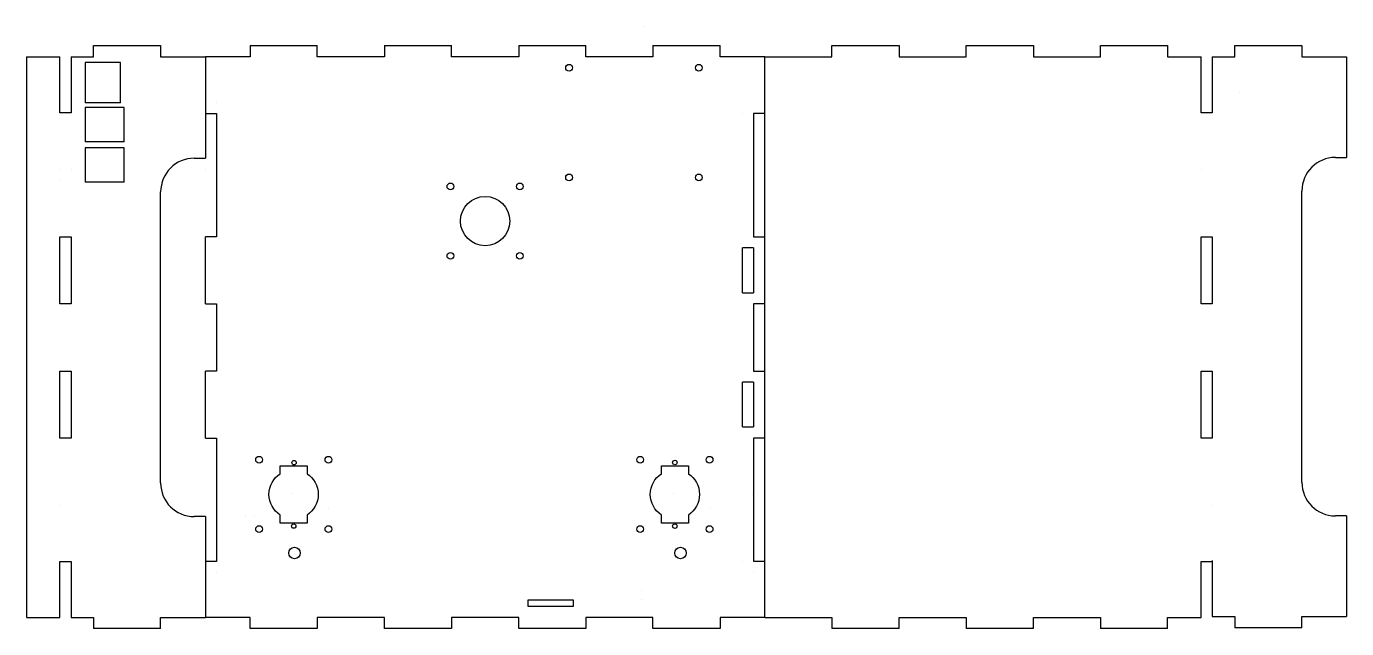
# Model space of a CAD drawing. Extents: x 2 to 592, y 26 to 295.
import ezdxf

# ---------------------------------------------------------------- set-up
doc = ezdxf.new("R2010")
doc.units = 0
doc.layers.add('EBENE_1', color=7, linetype='CONTINUOUS')

# ---------------------------------------------------------------- blocks, each defined once
blk = doc.blocks.new('BLOCK_2')
at = {"layer": 'EBENE_1'}
blk.add_lwpolyline([(137.07, 79.84), (137.07, 79.84)], dxfattribs=at)
blk = doc.blocks.new('BLOCK_3')
at = {"layer": 'EBENE_1'}
blk.add_lwpolyline([(137.07, 79.84), (137.07, 79.84)], dxfattribs=at)
blk = doc.blocks.new('BLOCK_5')
at = {"layer": 'EBENE_1'}
blk.add_open_spline([(132.36, 86.19), (132.36, 90.05), (130.37, 93.44), (127.36, 95.41), (127.36, 95.41), (127.36, 98.99), (127.36, 98.99), (127.36, 98.99), (115.36, 98.99), (115.36, 98.99), (115.36, 98.99), (115.36, 95.41), (115.36, 95.41), (112.35, 93.44), (110.36, 90.05), (110.36, 86.19), (110.36, 82.33), (112.35, 78.94), (115.36, 76.97), (115.36, 76.97), (115.36, 73.39), (115.36, 73.39), (115.36, 73.39), (127.36, 73.39), (127.36, 73.39), (127.36, 73.39), (127.36, 76.97), (127.36, 76.97), (130.37, 78.94), (132.36, 82.33), (132.36, 86.19)], degree=3, knots=[0, 0, 0, 0, 1, 1, 1, 2, 2, 2, 3, 3, 3, 4, 4, 4, 5, 5, 5, 6, 6, 6, 7, 7, 7, 8, 8, 8, 9, 9, 9, 10, 10, 10, 10], dxfattribs=at)
blk = doc.blocks.new('BLOCK_4')
at = {"layer": 'EBENE_1'}
blk.add_blockref('BLOCK_5', (0, 0), dxfattribs=at)
blk = doc.blocks.new('BLOCK_6')
at = {"layer": 'EBENE_1'}
blk.add_lwpolyline([(21.95, 111.31), (16.95, 111.31)], dxfattribs=at)
blk = doc.blocks.new('BLOCK_7')
at = {"layer": 'EBENE_1'}
blk.add_lwpolyline([(16.95, 111.31), (16.95, 141.31)], dxfattribs=at)
blk = doc.blocks.new('BLOCK_8')
at = {"layer": 'EBENE_1'}
blk.add_lwpolyline([(16.95, 141.31), (21.95, 141.31)], dxfattribs=at)
blk = doc.blocks.new('BLOCK_9')
at = {"layer": 'EBENE_1'}
blk.add_lwpolyline([(21.95, 141.31), (21.95, 111.31)], dxfattribs=at)
blk = doc.blocks.new('BLOCK_10')
at = {"layer": 'EBENE_1'}
blk.add_lwpolyline([(61.95, 26.24), (61.95, 31.24)], dxfattribs=at)
blk = doc.blocks.new('BLOCK_11')
at = {"layer": 'EBENE_1'}
blk.add_lwpolyline([(61.95, 31.24), (81.95, 31.24)], dxfattribs=at)
blk = doc.blocks.new('BLOCK_12')
at = {"layer": 'EBENE_1'}
blk.add_lwpolyline([(81.95, 76.24), (81.95, 31.24)], dxfattribs=at)
blk = doc.blocks.new('BLOCK_13')
at = {"layer": 'EBENE_1'}
blk.add_lwpolyline([(81.95, 76.24), (76.95, 76.24)], dxfattribs=at)
blk = doc.blocks.new('BLOCK_14')
at = {"layer": 'EBENE_1'}
blk.add_open_spline([(61.95, 91.28), (61.95, 82.99), (68.67, 76.28), (76.95, 76.28)], degree=3, dxfattribs=at)
blk = doc.blocks.new('BLOCK_15')
at = {"layer": 'EBENE_1'}
blk.add_lwpolyline([(61.95, 91.31), (61.95, 221.3)], dxfattribs=at)
blk = doc.blocks.new('BLOCK_16')
at = {"layer": 'EBENE_1'}
blk.add_open_spline([(76.95, 236.37), (68.67, 236.37), (61.95, 229.66), (61.95, 221.37), (61.95, 221.37), (61.95, 221.37), (61.95, 221.37)], degree=3, knots=[0, 0, 0, 0, 1, 1, 1, 2, 2, 2, 2], dxfattribs=at)
blk = doc.blocks.new('BLOCK_17')
at = {"layer": 'EBENE_1'}
blk.add_lwpolyline([(76.95, 236.37), (81.95, 236.37)], dxfattribs=at)
blk = doc.blocks.new('BLOCK_18')
at = {"layer": 'EBENE_1'}
blk.add_lwpolyline([(81.95, 281.37), (81.95, 236.37)], dxfattribs=at)
blk = doc.blocks.new('BLOCK_19')
at = {"layer": 'EBENE_1'}
blk.add_lwpolyline([(61.95, 281.72), (81.95, 281.72)], dxfattribs=at)
blk = doc.blocks.new('BLOCK_20')
at = {"layer": 'EBENE_1'}
blk.add_lwpolyline([(61.95, 286.72), (61.95, 281.72)], dxfattribs=at)
blk = doc.blocks.new('BLOCK_21')
at = {"layer": 'EBENE_1'}
blk.add_lwpolyline([(31.95, 286.72), (61.95, 286.72)], dxfattribs=at)
blk = doc.blocks.new('BLOCK_22')
at = {"layer": 'EBENE_1'}
blk.add_lwpolyline([(31.95, 281.72), (31.95, 286.72)], dxfattribs=at)
blk = doc.blocks.new('BLOCK_23')
at = {"layer": 'EBENE_1'}
blk.add_lwpolyline([(21.95, 281.72), (31.95, 281.72)], dxfattribs=at)
blk = doc.blocks.new('BLOCK_24')
at = {"layer": 'EBENE_1'}
blk.add_lwpolyline([(21.95, 281.72), (21.95, 256.72)], dxfattribs=at)
blk = doc.blocks.new('BLOCK_25')
at = {"layer": 'EBENE_1'}
blk.add_lwpolyline([(21.95, 256.72), (16.95, 256.72)], dxfattribs=at)
blk = doc.blocks.new('BLOCK_26')
at = {"layer": 'EBENE_1'}
blk.add_lwpolyline([(16.95, 256.72), (16.95, 281.72)], dxfattribs=at)
blk = doc.blocks.new('BLOCK_27')
at = {"layer": 'EBENE_1'}
blk.add_lwpolyline([(1.95, 281.72), (16.95, 281.72)], dxfattribs=at)
blk = doc.blocks.new('BLOCK_28')
at = {"layer": 'EBENE_1'}
blk.add_lwpolyline([(1.95, 281.65), (1.95, 31.31)], dxfattribs=at)
blk = doc.blocks.new('BLOCK_29')
at = {"layer": 'EBENE_1'}
blk.add_lwpolyline([(1.95, 31.24), (16.95, 31.24)], dxfattribs=at)
blk = doc.blocks.new('BLOCK_30')
at = {"layer": 'EBENE_1'}
blk.add_lwpolyline([(16.95, 31.24), (16.95, 56.24)], dxfattribs=at)
blk = doc.blocks.new('BLOCK_31')
at = {"layer": 'EBENE_1'}
blk.add_lwpolyline([(16.95, 56.24), (21.95, 56.24)], dxfattribs=at)
blk = doc.blocks.new('BLOCK_32')
at = {"layer": 'EBENE_1'}
blk.add_lwpolyline([(21.95, 56.24), (21.95, 31.24)], dxfattribs=at)
blk = doc.blocks.new('BLOCK_33')
at = {"layer": 'EBENE_1'}
blk.add_lwpolyline([(21.95, 31.24), (31.95, 31.24)], dxfattribs=at)
blk = doc.blocks.new('BLOCK_34')
at = {"layer": 'EBENE_1'}
blk.add_lwpolyline([(31.95, 31.24), (31.95, 26.24)], dxfattribs=at)
blk = doc.blocks.new('BLOCK_35')
at = {"layer": 'EBENE_1'}
blk.add_lwpolyline([(61.95, 26.24), (31.95, 26.24)], dxfattribs=at)
blk = doc.blocks.new('BLOCK_36')
at = {"layer": 'EBENE_1'}
blk.add_lwpolyline([(16.95, 171.3), (16.95, 201.3)], dxfattribs=at)
blk = doc.blocks.new('BLOCK_37')
at = {"layer": 'EBENE_1'}
blk.add_lwpolyline([(16.95, 201.3), (21.95, 201.3)], dxfattribs=at)
blk = doc.blocks.new('BLOCK_38')
at = {"layer": 'EBENE_1'}
blk.add_lwpolyline([(21.95, 201.3), (21.95, 171.3)], dxfattribs=at)
blk = doc.blocks.new('BLOCK_39')
at = {"layer": 'EBENE_1'}
blk.add_lwpolyline([(21.95, 171.3), (16.95, 171.3)], dxfattribs=at)
blk = doc.blocks.new('BLOCK_40')
at = {"layer": 'EBENE_1'}
blk.add_lwpolyline([(16.95, 231.3), (16.95, 231.3)], dxfattribs=at)
blk = doc.blocks.new('BLOCK_41')
at = {"layer": 'EBENE_1'}
blk.add_lwpolyline([(16.95, 226.37), (16.95, 226.37)], dxfattribs=at)
blk = doc.blocks.new('BLOCK_42')
at = {"layer": 'EBENE_1'}
blk.add_lwpolyline([(21.95, 231.3), (21.95, 231.3)], dxfattribs=at)
blk = doc.blocks.new('BLOCK_43')
at = {"layer": 'EBENE_1'}
blk.add_lwpolyline([(21.95, 231.3), (21.95, 231.3)], dxfattribs=at)
blk = doc.blocks.new('BLOCK_44')
at = {"layer": 'EBENE_1'}
blk.add_lwpolyline([(21.95, 51.31), (21.95, 51.31)], dxfattribs=at)
blk = doc.blocks.new('BLOCK_45')
at = {"layer": 'EBENE_1'}
blk.add_lwpolyline([(21.95, 51.31), (21.95, 51.31)], dxfattribs=at)
blk = doc.blocks.new('BLOCK_46')
at = {"layer": 'EBENE_1'}
blk.add_lwpolyline([(16.95, 81.31), (16.95, 81.31)], dxfattribs=at)
blk = doc.blocks.new('BLOCK_47')
at = {"layer": 'EBENE_1'}
blk.add_lwpolyline([(16.95, 81.31), (16.95, 81.31)], dxfattribs=at)
blk = doc.blocks.new('BLOCK_48')
at = {"layer": 'EBENE_1'}
blk.add_lwpolyline([(43.95, 261.12), (43.95, 279.12)], dxfattribs=at)
blk = doc.blocks.new('BLOCK_49')
at = {"layer": 'EBENE_1'}
blk.add_lwpolyline([(43.95, 261.12), (28.15, 261.12)], dxfattribs=at)
blk = doc.blocks.new('BLOCK_50')
at = {"layer": 'EBENE_1'}
blk.add_lwpolyline([(28.15, 279.12), (28.15, 261.12)], dxfattribs=at)
blk = doc.blocks.new('BLOCK_51')
at = {"layer": 'EBENE_1'}
blk.add_lwpolyline([(43.95, 279.12), (28.15, 279.12)], dxfattribs=at)
blk = doc.blocks.new('BLOCK_52')
at = {"layer": 'EBENE_1'}
blk.add_lwpolyline([(28.15, 259.02), (28.15, 243.72)], dxfattribs=at)
blk = doc.blocks.new('BLOCK_53')
at = {"layer": 'EBENE_1'}
blk.add_lwpolyline([(45.65, 259.02), (28.15, 259.02)], dxfattribs=at)
blk = doc.blocks.new('BLOCK_54')
at = {"layer": 'EBENE_1'}
blk.add_lwpolyline([(45.65, 243.72), (45.65, 259.02)], dxfattribs=at)
blk = doc.blocks.new('BLOCK_55')
at = {"layer": 'EBENE_1'}
blk.add_lwpolyline([(45.65, 243.72), (28.15, 243.72)], dxfattribs=at)
blk = doc.blocks.new('BLOCK_56')
at = {"layer": 'EBENE_1'}
blk.add_lwpolyline([(45.65, 225.72), (45.65, 241.02)], dxfattribs=at)
blk = doc.blocks.new('BLOCK_57')
at = {"layer": 'EBENE_1'}
blk.add_lwpolyline([(45.65, 225.72), (28.15, 225.72)], dxfattribs=at)
blk = doc.blocks.new('BLOCK_58')
at = {"layer": 'EBENE_1'}
blk.add_lwpolyline([(28.15, 241.02), (28.15, 225.72)], dxfattribs=at)
blk = doc.blocks.new('BLOCK_59')
at = {"layer": 'EBENE_1'}
blk.add_lwpolyline([(45.65, 241.02), (28.15, 241.02)], dxfattribs=at)
blk = doc.blocks.new('BLOCK_60')
at = {"layer": 'EBENE_1'}
blk.add_lwpolyline([(86.95, 141.31), (81.95, 141.31)], dxfattribs=at)
blk = doc.blocks.new('BLOCK_61')
at = {"layer": 'EBENE_1'}
blk.add_lwpolyline([(86.95, 171.3), (86.95, 141.31)], dxfattribs=at)
blk = doc.blocks.new('BLOCK_62')
at = {"layer": 'EBENE_1'}
blk.add_lwpolyline([(81.95, 171.3), (86.95, 171.3)], dxfattribs=at)
blk = doc.blocks.new('BLOCK_63')
at = {"layer": 'EBENE_1'}
blk.add_lwpolyline([(331.93, 171.3), (326.94, 171.3)], dxfattribs=at)
blk = doc.blocks.new('BLOCK_64')
at = {"layer": 'EBENE_1'}
blk.add_lwpolyline([(326.94, 171.3), (326.94, 141.31)], dxfattribs=at)
blk = doc.blocks.new('BLOCK_65')
at = {"layer": 'EBENE_1'}
blk.add_lwpolyline([(326.94, 141.31), (331.93, 141.31)], dxfattribs=at)
blk = doc.blocks.new('BLOCK_66')
at = {"layer": 'EBENE_1'}
blk.add_lwpolyline([(81.95, 51.31), (81.95, 51.31)], dxfattribs=at)
blk = doc.blocks.new('BLOCK_67')
at = {"layer": 'EBENE_1'}
blk.add_lwpolyline([(81.95, 111.31), (81.95, 141.31)], dxfattribs=at)
blk = doc.blocks.new('BLOCK_68')
at = {"layer": 'EBENE_1'}
blk.add_lwpolyline([(331.93, 81.31), (331.93, 81.31)], dxfattribs=at)
blk = doc.blocks.new('BLOCK_69')
at = {"layer": 'EBENE_1'}
for points in [[(331.93, 141.31), (331.93, 141.31)], [(331.93, 111.31), (331.93, 111.31)]]:
    blk.add_lwpolyline(points, dxfattribs=at)
blk = doc.blocks.new('BLOCK_70')
at = {"layer": 'EBENE_1'}
blk.add_lwpolyline([(86.95, 51.31), (86.95, 51.31)], dxfattribs=at)
blk = doc.blocks.new('BLOCK_71')
at = {"layer": 'EBENE_1'}
blk.add_lwpolyline([(81.95, 51.31), (81.95, 51.31)], dxfattribs=at)
blk = doc.blocks.new('BLOCK_72')
at = {"layer": 'EBENE_1'}
blk.add_lwpolyline([(326.94, 51.31), (326.94, 51.31)], dxfattribs=at)
blk = doc.blocks.new('BLOCK_74')
at = {"layer": 'EBENE_1'}
blk.add_lwpolyline([(221.94, 26.23), (221.94, 31.23)], dxfattribs=at)
blk = doc.blocks.new('BLOCK_75')
at = {"layer": 'EBENE_1'}
blk.add_lwpolyline([(221.94, 31.23), (191.94, 31.23)], dxfattribs=at)
blk = doc.blocks.new('BLOCK_76')
at = {"layer": 'EBENE_1'}
blk.add_lwpolyline([(191.94, 31.23), (191.94, 26.23)], dxfattribs=at)
blk = doc.blocks.new('BLOCK_77')
at = {"layer": 'EBENE_1'}
blk.add_lwpolyline([(131.95, 26.23), (101.95, 26.23)], dxfattribs=at)
blk = doc.blocks.new('BLOCK_78')
at = {"layer": 'EBENE_1'}
blk.add_lwpolyline([(191.94, 26.23), (161.94, 26.23)], dxfattribs=at)
blk = doc.blocks.new('BLOCK_79')
at = {"layer": 'EBENE_1'}
blk.add_lwpolyline([(101.95, 26.23), (101.95, 31.23)], dxfattribs=at)
blk = doc.blocks.new('BLOCK_80')
at = {"layer": 'EBENE_1'}
blk.add_lwpolyline([(101.95, 31.23), (81.95, 31.23)], dxfattribs=at)
blk = doc.blocks.new('BLOCK_81')
at = {"layer": 'EBENE_1'}
blk.add_lwpolyline([(161.94, 26.23), (161.94, 31.23)], dxfattribs=at)
blk = doc.blocks.new('BLOCK_82')
at = {"layer": 'EBENE_1'}
blk.add_lwpolyline([(161.94, 31.23), (131.95, 31.23)], dxfattribs=at)
blk = doc.blocks.new('BLOCK_83')
at = {"layer": 'EBENE_1'}
blk.add_lwpolyline([(131.95, 31.23), (131.95, 26.23)], dxfattribs=at)
blk = doc.blocks.new('BLOCK_84')
at = {"layer": 'EBENE_1'}
blk.add_lwpolyline([(311.94, 26.23), (281.94, 26.23)], dxfattribs=at)
blk = doc.blocks.new('BLOCK_85')
at = {"layer": 'EBENE_1'}
blk.add_lwpolyline([(251.94, 26.23), (221.94, 26.23)], dxfattribs=at)
blk = doc.blocks.new('BLOCK_86')
at = {"layer": 'EBENE_1'}
blk.add_lwpolyline([(311.94, 31.23), (311.94, 26.23)], dxfattribs=at)
blk = doc.blocks.new('BLOCK_87')
at = {"layer": 'EBENE_1'}
blk.add_lwpolyline([(331.93, 31.23), (311.94, 31.23)], dxfattribs=at)
blk = doc.blocks.new('BLOCK_88')
at = {"layer": 'EBENE_1'}
blk.add_lwpolyline([(281.94, 26.23), (281.94, 31.23)], dxfattribs=at)
blk = doc.blocks.new('BLOCK_89')
at = {"layer": 'EBENE_1'}
blk.add_lwpolyline([(281.94, 31.23), (251.94, 31.23)], dxfattribs=at)
blk = doc.blocks.new('BLOCK_90')
at = {"layer": 'EBENE_1'}
blk.add_lwpolyline([(251.94, 31.23), (251.94, 26.23)], dxfattribs=at)
blk = doc.blocks.new('BLOCK_91')
at = {"layer": 'EBENE_1'}
for points in [[(81.95, 56.23), (81.95, 56.23)], [(81.95, 31.23), (81.95, 31.23)]]:
    blk.add_lwpolyline(points, dxfattribs=at)
blk = doc.blocks.new('BLOCK_92')
at = {"layer": 'EBENE_1'}
for points in [[(331.93, 56.31), (331.93, 56.31)], [(331.93, 31.31), (331.93, 31.31)]]:
    blk.add_lwpolyline(points, dxfattribs=at)
blk = doc.blocks.new('BLOCK_93')
at = {"layer": 'EBENE_1'}
blk.add_lwpolyline([(86.95, 56.23), (81.95, 56.23)], dxfattribs=at)
blk = doc.blocks.new('BLOCK_94')
at = {"layer": 'EBENE_1'}
blk.add_lwpolyline([(326.94, 56.31), (331.93, 56.31)], dxfattribs=at)
blk = doc.blocks.new('BLOCK_73')
at = {"layer": 'EBENE_1'}
for name in ['BLOCK_91', 'BLOCK_93', 'BLOCK_94', 'BLOCK_92', 'BLOCK_80', 'BLOCK_79', 'BLOCK_82', 'BLOCK_83', 'BLOCK_81', 'BLOCK_75', 'BLOCK_76', 'BLOCK_74', 'BLOCK_89', 'BLOCK_90', 'BLOCK_88', 'BLOCK_86', 'BLOCK_87', 'BLOCK_77', 'BLOCK_78', 'BLOCK_85', 'BLOCK_84']:
    blk.add_blockref(name, (0, 0), dxfattribs=at)
blk = doc.blocks.new('BLOCK_95')
at = {"layer": 'EBENE_1'}
blk.add_lwpolyline([(331.93, 111.31), (326.94, 111.31)], dxfattribs=at)
blk = doc.blocks.new('BLOCK_96')
at = {"layer": 'EBENE_1'}
blk.add_lwpolyline([(326.94, 111.31), (326.94, 56.31)], dxfattribs=at)
blk = doc.blocks.new('BLOCK_97')
at = {"layer": 'EBENE_1'}
blk.add_lwpolyline([(326.94, 74.96), (326.94, 74.96)], dxfattribs=at)
blk = doc.blocks.new('BLOCK_98')
at = {"layer": 'EBENE_1'}
blk.add_lwpolyline([(86.95, 81.31), (86.95, 81.31)], dxfattribs=at)
blk = doc.blocks.new('BLOCK_99')
at = {"layer": 'EBENE_1'}
blk.add_lwpolyline([(86.95, 111.31), (86.95, 56.26)], dxfattribs=at)
blk = doc.blocks.new('BLOCK_100')
at = {"layer": 'EBENE_1'}
blk.add_lwpolyline([(81.95, 111.31), (86.95, 111.31)], dxfattribs=at)
blk = doc.blocks.new('BLOCK_101')
at = {"layer": 'EBENE_1'}
blk.add_lwpolyline([(81.95, 231.3), (81.95, 231.3)], dxfattribs=at)
blk = doc.blocks.new('BLOCK_102')
at = {"layer": 'EBENE_1'}
blk.add_lwpolyline([(81.95, 171.3), (81.95, 201.3)], dxfattribs=at)
blk = doc.blocks.new('BLOCK_103')
at = {"layer": 'EBENE_1'}
blk.add_lwpolyline([(331.93, 261.3), (331.93, 261.3)], dxfattribs=at)
blk = doc.blocks.new('BLOCK_104')
at = {"layer": 'EBENE_1'}
for points in [[(331.93, 201.3), (331.93, 201.3)], [(331.93, 171.3), (331.93, 171.3)]]:
    blk.add_lwpolyline(points, dxfattribs=at)
blk = doc.blocks.new('BLOCK_105')
at = {"layer": 'EBENE_1'}
blk.add_lwpolyline([(331.93, 261.3), (331.93, 261.3)], dxfattribs=at)
blk = doc.blocks.new('BLOCK_106')
at = {"layer": 'EBENE_1'}
blk.add_lwpolyline([(86.95, 261.3), (86.95, 261.3)], dxfattribs=at)
blk = doc.blocks.new('BLOCK_107')
at = {"layer": 'EBENE_1'}
blk.add_lwpolyline([(86.95, 261.3), (86.95, 261.3)], dxfattribs=at)
blk = doc.blocks.new('BLOCK_108')
at = {"layer": 'EBENE_1'}
blk.add_lwpolyline([(86.95, 201.3), (81.95, 201.3)], dxfattribs=at)
blk = doc.blocks.new('BLOCK_109')
at = {"layer": 'EBENE_1'}
blk.add_lwpolyline([(86.95, 256.35), (86.95, 201.3)], dxfattribs=at)
blk = doc.blocks.new('BLOCK_110')
at = {"layer": 'EBENE_1'}
blk.add_lwpolyline([(86.95, 234.48), (86.95, 234.48)], dxfattribs=at)
blk = doc.blocks.new('BLOCK_111')
at = {"layer": 'EBENE_1'}
blk.add_lwpolyline([(331.93, 231.3), (331.93, 231.3)], dxfattribs=at)
blk = doc.blocks.new('BLOCK_112')
at = {"layer": 'EBENE_1'}
blk.add_lwpolyline([(326.94, 256.35), (326.94, 201.3)], dxfattribs=at)
blk = doc.blocks.new('BLOCK_113')
at = {"layer": 'EBENE_1'}
blk.add_lwpolyline([(326.94, 201.3), (331.93, 201.3)], dxfattribs=at)
blk = doc.blocks.new('BLOCK_114')
at = {"layer": 'EBENE_1'}
blk.add_lwpolyline([(321.94, 176.3), (326.94, 176.3)], dxfattribs=at)
blk = doc.blocks.new('BLOCK_115')
at = {"layer": 'EBENE_1'}
blk.add_lwpolyline([(321.94, 176.3), (321.94, 196.3)], dxfattribs=at)
blk = doc.blocks.new('BLOCK_116')
at = {"layer": 'EBENE_1'}
blk.add_lwpolyline([(326.94, 196.3), (326.94, 176.3)], dxfattribs=at)
blk = doc.blocks.new('BLOCK_117')
at = {"layer": 'EBENE_1'}
blk.add_lwpolyline([(326.94, 196.3), (321.94, 196.3)], dxfattribs=at)
blk = doc.blocks.new('BLOCK_118')
at = {"layer": 'EBENE_1'}
blk.add_lwpolyline([(321.94, 116.31), (326.94, 116.31)], dxfattribs=at)
blk = doc.blocks.new('BLOCK_119')
at = {"layer": 'EBENE_1'}
blk.add_lwpolyline([(321.94, 116.31), (321.94, 136.31)], dxfattribs=at)
blk = doc.blocks.new('BLOCK_120')
at = {"layer": 'EBENE_1'}
blk.add_lwpolyline([(326.94, 136.31), (326.94, 116.31)], dxfattribs=at)
blk = doc.blocks.new('BLOCK_121')
at = {"layer": 'EBENE_1'}
blk.add_lwpolyline([(326.94, 136.31), (321.94, 136.31)], dxfattribs=at)
blk = doc.blocks.new('BLOCK_123')
at = {"layer": 'EBENE_1'}
blk.add_lwpolyline([(326.94, 236.3), (326.94, 236.3)], dxfattribs=at)
blk = doc.blocks.new('BLOCK_124')
at = {"layer": 'EBENE_1'}
blk.add_lwpolyline([(321.94, 256.3), (321.94, 256.3)], dxfattribs=at)
blk = doc.blocks.new('BLOCK_125')
at = {"layer": 'EBENE_1'}
blk.add_lwpolyline([(326.94, 256.3), (326.94, 256.3)], dxfattribs=at)
blk = doc.blocks.new('BLOCK_126')
at = {"layer": 'EBENE_1'}
blk.add_lwpolyline([(326.94, 256.3), (326.94, 256.3)], dxfattribs=at)
blk = doc.blocks.new('BLOCK_122')
at = {"layer": 'EBENE_1'}
for name in ['BLOCK_124', 'BLOCK_125', 'BLOCK_126', 'BLOCK_123']:
    blk.add_blockref(name, (0, 0), dxfattribs=at)
blk = doc.blocks.new('BLOCK_127')
at = {"layer": 'EBENE_1'}
blk.add_lwpolyline([(326.94, 56.31), (326.94, 56.31)], dxfattribs=at)
blk = doc.blocks.new('BLOCK_128')
at = {"layer": 'EBENE_1'}
blk.add_lwpolyline([(321.94, 56.31), (321.94, 56.31)], dxfattribs=at)
blk = doc.blocks.new('BLOCK_129')
at = {"layer": 'EBENE_1'}
blk.add_lwpolyline([(326.94, 56.31), (326.94, 56.31)], dxfattribs=at)
blk = doc.blocks.new('BLOCK_130')
at = {"layer": 'EBENE_1'}
blk.add_lwpolyline([(326.94, 76.31), (326.94, 76.31)], dxfattribs=at)
blk = doc.blocks.new('BLOCK_132')
at = {"layer": 'EBENE_1'}
blk.add_open_spline([(191.44, 225.3), (190.61, 225.3), (189.94, 224.63), (189.94, 223.8), (189.94, 222.97), (190.61, 222.3), (191.44, 222.3), (192.27, 222.3), (192.94, 222.97), (192.94, 223.8), (192.94, 224.63), (192.27, 225.3), (191.44, 225.3), (191.44, 225.3), (191.44, 225.3), (191.44, 225.3), (191.44, 225.3), (191.44, 225.3), (191.44, 225.3)], degree=3, knots=[0, 0, 0, 0, 1, 1, 1, 2, 2, 2, 3, 3, 3, 4, 4, 4, 5, 5, 5, 6, 6, 6, 6], dxfattribs=at)
blk = doc.blocks.new('BLOCK_133')
at = {"layer": 'EBENE_1'}
blk.add_open_spline([(191.44, 194.3), (190.61, 194.3), (189.94, 193.63), (189.94, 192.8), (189.94, 191.97), (190.61, 191.3), (191.44, 191.3), (192.27, 191.3), (192.94, 191.97), (192.94, 192.8), (192.94, 193.63), (192.27, 194.3), (191.44, 194.3), (191.44, 194.3), (191.44, 194.3), (191.44, 194.3), (191.44, 194.3), (191.44, 194.3), (191.44, 194.3)], degree=3, knots=[0, 0, 0, 0, 1, 1, 1, 2, 2, 2, 3, 3, 3, 4, 4, 4, 5, 5, 5, 6, 6, 6, 6], dxfattribs=at)
blk = doc.blocks.new('BLOCK_134')
at = {"layer": 'EBENE_1'}
blk.add_open_spline([(222.44, 194.3), (221.61, 194.3), (220.94, 193.63), (220.94, 192.8), (220.94, 191.97), (221.61, 191.3), (222.44, 191.3), (223.27, 191.3), (223.94, 191.97), (223.94, 192.8), (223.94, 193.63), (223.27, 194.3), (222.44, 194.3), (222.44, 194.3), (222.44, 194.3), (222.44, 194.3), (222.44, 194.3), (222.44, 194.3), (222.44, 194.3)], degree=3, knots=[0, 0, 0, 0, 1, 1, 1, 2, 2, 2, 3, 3, 3, 4, 4, 4, 5, 5, 5, 6, 6, 6, 6], dxfattribs=at)
blk = doc.blocks.new('BLOCK_135')
at = {"layer": 'EBENE_1'}
blk.add_open_spline([(222.44, 225.3), (221.61, 225.3), (220.94, 224.63), (220.94, 223.8), (220.94, 222.97), (221.61, 222.3), (222.44, 222.3), (223.27, 222.3), (223.94, 222.97), (223.94, 223.8), (223.94, 224.63), (223.27, 225.3), (222.44, 225.3), (222.44, 225.3), (222.44, 225.3), (222.44, 225.3), (222.44, 225.3), (222.44, 225.3), (222.44, 225.3)], degree=3, knots=[0, 0, 0, 0, 1, 1, 1, 2, 2, 2, 3, 3, 3, 4, 4, 4, 5, 5, 5, 6, 6, 6, 6], dxfattribs=at)
blk = doc.blocks.new('BLOCK_136')
at = {"layer": 'EBENE_1'}
blk.add_open_spline([(206.94, 219.3), (200.87, 219.3), (195.94, 214.37), (195.94, 208.3), (195.94, 202.23), (200.87, 197.3), (206.94, 197.3), (213.02, 197.3), (217.94, 202.23), (217.94, 208.3), (217.94, 214.37), (213.02, 219.3), (206.94, 219.3), (206.94, 219.3), (206.94, 219.3), (206.94, 219.3), (206.94, 219.3), (206.94, 219.3), (206.94, 219.3)], degree=3, knots=[0, 0, 0, 0, 1, 1, 1, 2, 2, 2, 3, 3, 3, 4, 4, 4, 5, 5, 5, 6, 6, 6, 6], dxfattribs=at)
blk = doc.blocks.new('BLOCK_131')
at = {"layer": 'EBENE_1'}
for name in ['BLOCK_132', 'BLOCK_135', 'BLOCK_136', 'BLOCK_133', 'BLOCK_134']:
    blk.add_blockref(name, (0, 0), dxfattribs=at)
blk = doc.blocks.new('BLOCK_138')
at = {"layer": 'EBENE_1'}
blk.add_lwpolyline([(226.22, 36.08), (226.22, 39.08)], dxfattribs=at)
blk = doc.blocks.new('BLOCK_139')
at = {"layer": 'EBENE_1'}
blk.add_lwpolyline([(246.22, 36.08), (226.22, 36.08)], dxfattribs=at)
blk = doc.blocks.new('BLOCK_140')
at = {"layer": 'EBENE_1'}
blk.add_lwpolyline([(226.22, 39.08), (246.22, 39.08)], dxfattribs=at)
blk = doc.blocks.new('BLOCK_141')
at = {"layer": 'EBENE_1'}
blk.add_lwpolyline([(246.22, 39.08), (246.22, 36.08)], dxfattribs=at)
blk = doc.blocks.new('BLOCK_137')
at = {"layer": 'EBENE_1'}
for name in ['BLOCK_138', 'BLOCK_140', 'BLOCK_139', 'BLOCK_141']:
    blk.add_blockref(name, (0, 0), dxfattribs=at)
blk = doc.blocks.new('BLOCK_142')
at = {"layer": 'EBENE_1'}
blk.add_open_spline([(136.92, 103.19), (136.09, 103.19), (135.42, 102.52), (135.42, 101.69), (135.42, 100.86), (136.09, 100.19), (136.92, 100.19), (137.75, 100.19), (138.42, 100.86), (138.42, 101.69), (138.42, 102.52), (137.75, 103.19), (136.92, 103.19), (136.92, 103.19), (136.92, 103.19), (136.92, 103.19), (136.92, 103.19), (136.92, 103.19), (136.92, 103.19)], degree=3, knots=[0, 0, 0, 0, 1, 1, 1, 2, 2, 2, 3, 3, 3, 4, 4, 4, 5, 5, 5, 6, 6, 6, 6], dxfattribs=at)
blk = doc.blocks.new('BLOCK_143')
at = {"layer": 'EBENE_1'}
blk.add_open_spline([(307.25, 72.19), (306.43, 72.19), (305.75, 71.52), (305.75, 70.69), (305.75, 69.86), (306.43, 69.19), (307.25, 69.19), (308.08, 69.19), (308.75, 69.86), (308.75, 70.69), (308.75, 71.52), (308.08, 72.19), (307.25, 72.19), (307.25, 72.19), (307.25, 72.19), (307.25, 72.19), (307.25, 72.19), (307.25, 72.19), (307.25, 72.19)], degree=3, knots=[0, 0, 0, 0, 1, 1, 1, 2, 2, 2, 3, 3, 3, 4, 4, 4, 5, 5, 5, 6, 6, 6, 6], dxfattribs=at)
blk = doc.blocks.new('BLOCK_144')
at = {"layer": 'EBENE_1'}
blk.add_open_spline([(136.92, 72.19), (136.09, 72.19), (135.42, 71.52), (135.42, 70.69), (135.42, 69.86), (136.09, 69.19), (136.92, 69.19), (137.75, 69.19), (138.42, 69.86), (138.42, 70.69), (138.42, 71.52), (137.75, 72.19), (136.92, 72.19), (136.92, 72.19), (136.92, 72.19), (136.92, 72.19), (136.92, 72.19), (136.92, 72.19), (136.92, 72.19)], degree=3, knots=[0, 0, 0, 0, 1, 1, 1, 2, 2, 2, 3, 3, 3, 4, 4, 4, 5, 5, 5, 6, 6, 6, 6], dxfattribs=at)
blk = doc.blocks.new('BLOCK_145')
at = {"layer": 'EBENE_1'}
blk.add_open_spline([(105.92, 103.19), (105.1, 103.19), (104.42, 102.52), (104.42, 101.69), (104.42, 100.86), (105.1, 100.19), (105.92, 100.19), (106.75, 100.19), (107.42, 100.86), (107.42, 101.69), (107.42, 102.52), (106.75, 103.19), (105.92, 103.19), (105.92, 103.19), (105.92, 103.19), (105.92, 103.19), (105.92, 103.19), (105.92, 103.19), (105.92, 103.19)], degree=3, knots=[0, 0, 0, 0, 1, 1, 1, 2, 2, 2, 3, 3, 3, 4, 4, 4, 5, 5, 5, 6, 6, 6, 6], dxfattribs=at)
blk = doc.blocks.new('BLOCK_146')
at = {"layer": 'EBENE_1'}
blk.add_open_spline([(307.25, 103.19), (306.43, 103.19), (305.75, 102.52), (305.75, 101.69), (305.75, 100.86), (306.43, 100.19), (307.25, 100.19), (308.08, 100.19), (308.75, 100.86), (308.75, 101.69), (308.75, 102.52), (308.08, 103.19), (307.25, 103.19), (307.25, 103.19), (307.25, 103.19), (307.25, 103.19), (307.25, 103.19), (307.25, 103.19), (307.25, 103.19)], degree=3, knots=[0, 0, 0, 0, 1, 1, 1, 2, 2, 2, 3, 3, 3, 4, 4, 4, 5, 5, 5, 6, 6, 6, 6], dxfattribs=at)
blk = doc.blocks.new('BLOCK_147')
at = {"layer": 'EBENE_1'}
blk.add_open_spline([(276.26, 103.19), (275.43, 103.19), (274.76, 102.52), (274.76, 101.69), (274.76, 100.86), (275.43, 100.19), (276.26, 100.19), (277.08, 100.19), (277.76, 100.86), (277.76, 101.69), (277.76, 102.52), (277.08, 103.19), (276.26, 103.19), (276.26, 103.19), (276.26, 103.19), (276.26, 103.19), (276.26, 103.19), (276.26, 103.19), (276.26, 103.19)], degree=3, knots=[0, 0, 0, 0, 1, 1, 1, 2, 2, 2, 3, 3, 3, 4, 4, 4, 5, 5, 5, 6, 6, 6, 6], dxfattribs=at)
blk = doc.blocks.new('BLOCK_148')
at = {"layer": 'EBENE_1'}
blk.add_open_spline([(105.92, 72.19), (105.1, 72.19), (104.42, 71.52), (104.42, 70.69), (104.42, 69.86), (105.1, 69.19), (105.92, 69.19), (106.75, 69.19), (107.42, 69.86), (107.42, 70.69), (107.42, 71.52), (106.75, 72.19), (105.92, 72.19), (105.92, 72.19), (105.92, 72.19), (105.92, 72.19), (105.92, 72.19), (105.92, 72.19), (105.92, 72.19)], degree=3, knots=[0, 0, 0, 0, 1, 1, 1, 2, 2, 2, 3, 3, 3, 4, 4, 4, 5, 5, 5, 6, 6, 6, 6], dxfattribs=at)
blk = doc.blocks.new('BLOCK_149')
at = {"layer": 'EBENE_1'}
blk.add_open_spline([(276.26, 72.19), (275.43, 72.19), (274.76, 71.52), (274.76, 70.69), (274.76, 69.86), (275.43, 69.19), (276.26, 69.19), (277.08, 69.19), (277.76, 69.86), (277.76, 70.69), (277.76, 71.52), (277.08, 72.19), (276.26, 72.19), (276.26, 72.19), (276.26, 72.19), (276.26, 72.19), (276.26, 72.19), (276.26, 72.19), (276.26, 72.19)], degree=3, knots=[0, 0, 0, 0, 1, 1, 1, 2, 2, 2, 3, 3, 3, 4, 4, 4, 5, 5, 5, 6, 6, 6, 6], dxfattribs=at)
blk = doc.blocks.new('BLOCK_150')
at = {"layer": 'EBENE_1'}
blk.add_lwpolyline([(99.95, 76.31), (99.95, 76.31)], dxfattribs=at)
blk = doc.blocks.new('BLOCK_151')
at = {"layer": 'EBENE_1'}
blk.add_lwpolyline([(103.95, 76.31), (103.95, 76.31)], dxfattribs=at)
blk = doc.blocks.new('BLOCK_152')
at = {"layer": 'EBENE_1'}
blk.add_lwpolyline([(103.95, 76.31), (103.95, 76.31)], dxfattribs=at)
blk = doc.blocks.new('BLOCK_153')
at = {"layer": 'EBENE_1'}
blk.add_lwpolyline([(276.94, 39.31), (276.94, 39.31)], dxfattribs=at)
blk = doc.blocks.new('BLOCK_154')
at = {"layer": 'EBENE_1'}
blk.add_lwpolyline([(276.94, 43.31), (276.94, 43.31)], dxfattribs=at)
blk = doc.blocks.new('BLOCK_155')
at = {"layer": 'EBENE_1'}
blk.add_lwpolyline([(307.47, 79.84), (307.47, 79.84)], dxfattribs=at)
blk = doc.blocks.new('BLOCK_156')
at = {"layer": 'EBENE_1'}
blk.add_lwpolyline([(307.47, 79.84), (307.47, 79.84)], dxfattribs=at)
blk = doc.blocks.new('BLOCK_158')
at = {"layer": 'EBENE_1'}
blk.add_open_spline([(302.44, 229.3), (301.61, 229.3), (300.94, 228.63), (300.94, 227.8), (300.94, 226.97), (301.61, 226.3), (302.44, 226.3), (303.27, 226.3), (303.94, 226.97), (303.94, 227.8), (303.94, 228.63), (303.27, 229.3), (302.44, 229.3), (302.44, 229.3), (302.44, 229.3), (302.44, 229.3), (302.44, 229.3), (302.44, 229.3), (302.44, 229.3)], degree=3, knots=[0, 0, 0, 0, 1, 1, 1, 2, 2, 2, 3, 3, 3, 4, 4, 4, 5, 5, 5, 6, 6, 6, 6], dxfattribs=at)
blk = doc.blocks.new('BLOCK_159')
at = {"layer": 'EBENE_1'}
blk.add_open_spline([(302.44, 278.3), (301.61, 278.3), (300.94, 277.62), (300.94, 276.8), (300.94, 275.97), (301.61, 275.3), (302.44, 275.3), (303.27, 275.3), (303.94, 275.97), (303.94, 276.8), (303.94, 277.62), (303.27, 278.3), (302.44, 278.3), (302.44, 278.3), (302.44, 278.3), (302.44, 278.3), (302.44, 278.3), (302.44, 278.3), (302.44, 278.3)], degree=3, knots=[0, 0, 0, 0, 1, 1, 1, 2, 2, 2, 3, 3, 3, 4, 4, 4, 5, 5, 5, 6, 6, 6, 6], dxfattribs=at)
blk = doc.blocks.new('BLOCK_160')
at = {"layer": 'EBENE_1'}
blk.add_open_spline([(244.44, 278.3), (243.61, 278.3), (242.94, 277.62), (242.94, 276.8), (242.94, 275.97), (243.61, 275.3), (244.44, 275.3), (245.27, 275.3), (245.94, 275.97), (245.94, 276.8), (245.94, 277.62), (245.27, 278.3), (244.44, 278.3), (244.44, 278.3), (244.44, 278.3), (244.44, 278.3), (244.44, 278.3), (244.44, 278.3), (244.44, 278.3)], degree=3, knots=[0, 0, 0, 0, 1, 1, 1, 2, 2, 2, 3, 3, 3, 4, 4, 4, 5, 5, 5, 6, 6, 6, 6], dxfattribs=at)
blk = doc.blocks.new('BLOCK_161')
at = {"layer": 'EBENE_1'}
blk.add_open_spline([(244.44, 229.3), (243.61, 229.3), (242.94, 228.63), (242.94, 227.8), (242.94, 226.97), (243.61, 226.3), (244.44, 226.3), (245.27, 226.3), (245.94, 226.97), (245.94, 227.8), (245.94, 228.63), (245.27, 229.3), (244.44, 229.3), (244.44, 229.3), (244.44, 229.3), (244.44, 229.3), (244.44, 229.3), (244.44, 229.3), (244.44, 229.3)], degree=3, knots=[0, 0, 0, 0, 1, 1, 1, 2, 2, 2, 3, 3, 3, 4, 4, 4, 5, 5, 5, 6, 6, 6, 6], dxfattribs=at)
blk = doc.blocks.new('BLOCK_157')
at = {"layer": 'EBENE_1'}
for name in ['BLOCK_160', 'BLOCK_159', 'BLOCK_161', 'BLOCK_158']:
    blk.add_blockref(name, (0, 0), dxfattribs=at)
blk = doc.blocks.new('BLOCK_162')
at = {"layer": 'EBENE_1'}
blk.add_lwpolyline([(586.92, 236.73), (591.92, 236.73)], dxfattribs=at)
blk = doc.blocks.new('BLOCK_163')
at = {"layer": 'EBENE_1'}
blk.add_open_spline([(586.92, 236.73), (578.64, 236.73), (571.92, 230), (571.92, 221.71), (571.92, 221.71), (571.92, 221.73), (571.92, 221.73)], degree=3, knots=[0, 0, 0, 0, 1, 1, 1, 2, 2, 2, 2], dxfattribs=at)
blk = doc.blocks.new('BLOCK_164')
at = {"layer": 'EBENE_1'}
blk.add_lwpolyline([(571.92, 91.66), (571.92, 221.65)], dxfattribs=at)
blk = doc.blocks.new('BLOCK_165')
at = {"layer": 'EBENE_1'}
blk.add_open_spline([(571.92, 91.59), (571.92, 83.3), (578.64, 76.59), (586.92, 76.59)], degree=3, dxfattribs=at)
blk = doc.blocks.new('BLOCK_166')
at = {"layer": 'EBENE_1'}
blk.add_lwpolyline([(591.92, 76.59), (586.92, 76.59)], dxfattribs=at)
blk = doc.blocks.new('BLOCK_167')
at = {"layer": 'EBENE_1'}
blk.add_lwpolyline([(591.92, 76.59), (591.92, 31.59)], dxfattribs=at)
blk = doc.blocks.new('BLOCK_168')
at = {"layer": 'EBENE_1'}
blk.add_lwpolyline([(591.92, 281.72), (591.92, 236.73)], dxfattribs=at)
blk = doc.blocks.new('BLOCK_169')
at = {"layer": 'EBENE_1'}
blk.add_lwpolyline([(541.92, 286.72), (571.92, 286.72)], dxfattribs=at)
blk = doc.blocks.new('BLOCK_170')
at = {"layer": 'EBENE_1'}
blk.add_lwpolyline([(481.93, 286.72), (511.92, 286.72)], dxfattribs=at)
blk = doc.blocks.new('BLOCK_171')
at = {"layer": 'EBENE_1'}
blk.add_lwpolyline([(361.93, 286.72), (391.93, 286.72)], dxfattribs=at)
blk = doc.blocks.new('BLOCK_172')
at = {"layer": 'EBENE_1'}
blk.add_lwpolyline([(421.93, 286.72), (451.93, 286.72)], dxfattribs=at)
blk = doc.blocks.new('BLOCK_173')
at = {"layer": 'EBENE_1'}
blk.add_lwpolyline([(391.93, 26.24), (361.93, 26.24)], dxfattribs=at)
blk = doc.blocks.new('BLOCK_174')
at = {"layer": 'EBENE_1'}
blk.add_lwpolyline([(451.93, 26.24), (421.93, 26.24)], dxfattribs=at)
blk = doc.blocks.new('BLOCK_175')
at = {"layer": 'EBENE_1'}
blk.add_lwpolyline([(571.92, 26.59), (541.92, 26.59)], dxfattribs=at)
blk = doc.blocks.new('BLOCK_176')
at = {"layer": 'EBENE_1'}
blk.add_lwpolyline([(511.92, 26.24), (481.93, 26.24)], dxfattribs=at)
blk = doc.blocks.new('BLOCK_177')
at = {"layer": 'EBENE_1'}
blk.add_lwpolyline([(331.93, 31.36), (331.93, 281.7)], dxfattribs=at)
blk = doc.blocks.new('BLOCK_178')
at = {"layer": 'EBENE_1'}
blk.add_lwpolyline([(391.93, 31.24), (421.93, 31.24)], dxfattribs=at)
blk = doc.blocks.new('BLOCK_179')
at = {"layer": 'EBENE_1'}
blk.add_lwpolyline([(391.93, 26.24), (391.93, 31.24)], dxfattribs=at)
blk = doc.blocks.new('BLOCK_180')
at = {"layer": 'EBENE_1'}
blk.add_lwpolyline([(421.93, 31.24), (421.93, 26.24)], dxfattribs=at)
blk = doc.blocks.new('BLOCK_181')
at = {"layer": 'EBENE_1'}
blk.add_lwpolyline([(571.92, 31.59), (591.92, 31.59)], dxfattribs=at)
blk = doc.blocks.new('BLOCK_182')
at = {"layer": 'EBENE_1'}
blk.add_lwpolyline([(571.92, 26.59), (571.92, 31.59)], dxfattribs=at)
blk = doc.blocks.new('BLOCK_183')
at = {"layer": 'EBENE_1'}
blk.add_lwpolyline([(361.93, 281.72), (361.93, 286.72)], dxfattribs=at)
blk = doc.blocks.new('BLOCK_184')
at = {"layer": 'EBENE_1'}
blk.add_lwpolyline([(331.93, 281.72), (361.93, 281.72)], dxfattribs=at)
blk = doc.blocks.new('BLOCK_185')
at = {"layer": 'EBENE_1'}
blk.add_lwpolyline([(541.92, 281.72), (541.92, 286.72)], dxfattribs=at)
blk = doc.blocks.new('BLOCK_186')
at = {"layer": 'EBENE_1'}
blk.add_lwpolyline([(511.92, 286.72), (511.92, 281.72)], dxfattribs=at)
blk = doc.blocks.new('BLOCK_187')
at = {"layer": 'EBENE_1'}
blk.add_lwpolyline([(451.93, 31.24), (481.93, 31.24)], dxfattribs=at)
blk = doc.blocks.new('BLOCK_188')
at = {"layer": 'EBENE_1'}
blk.add_lwpolyline([(451.93, 26.24), (451.93, 31.24)], dxfattribs=at)
blk = doc.blocks.new('BLOCK_189')
at = {"layer": 'EBENE_1'}
blk.add_lwpolyline([(481.93, 31.24), (481.93, 26.24)], dxfattribs=at)
blk = doc.blocks.new('BLOCK_190')
at = {"layer": 'EBENE_1'}
blk.add_lwpolyline([(481.93, 281.72), (481.93, 286.72)], dxfattribs=at)
blk = doc.blocks.new('BLOCK_191')
at = {"layer": 'EBENE_1'}
blk.add_lwpolyline([(451.93, 281.72), (481.93, 281.72)], dxfattribs=at)
blk = doc.blocks.new('BLOCK_192')
at = {"layer": 'EBENE_1'}
blk.add_lwpolyline([(451.93, 286.72), (451.93, 281.72)], dxfattribs=at)
blk = doc.blocks.new('BLOCK_193')
at = {"layer": 'EBENE_1'}
blk.add_lwpolyline([(511.92, 26.24), (511.92, 31.24)], dxfattribs=at)
blk = doc.blocks.new('BLOCK_194')
at = {"layer": 'EBENE_1'}
blk.add_lwpolyline([(541.92, 31.59), (541.92, 26.59)], dxfattribs=at)
blk = doc.blocks.new('BLOCK_195')
at = {"layer": 'EBENE_1'}
blk.add_lwpolyline([(421.93, 281.72), (421.93, 286.72)], dxfattribs=at)
blk = doc.blocks.new('BLOCK_196')
at = {"layer": 'EBENE_1'}
blk.add_lwpolyline([(391.93, 281.72), (421.93, 281.72)], dxfattribs=at)
blk = doc.blocks.new('BLOCK_197')
at = {"layer": 'EBENE_1'}
blk.add_lwpolyline([(391.93, 286.72), (391.93, 281.72)], dxfattribs=at)
blk = doc.blocks.new('BLOCK_198')
at = {"layer": 'EBENE_1'}
blk.add_lwpolyline([(331.93, 31.24), (361.93, 31.24)], dxfattribs=at)
blk = doc.blocks.new('BLOCK_199')
at = {"layer": 'EBENE_1'}
blk.add_lwpolyline([(361.93, 31.24), (361.93, 26.24)], dxfattribs=at)
blk = doc.blocks.new('BLOCK_200')
at = {"layer": 'EBENE_1'}
blk.add_lwpolyline([(571.92, 286.72), (571.92, 281.72)], dxfattribs=at)
blk = doc.blocks.new('BLOCK_201')
at = {"layer": 'EBENE_1'}
blk.add_lwpolyline([(571.92, 281.72), (591.92, 281.72)], dxfattribs=at)
blk = doc.blocks.new('BLOCK_202')
at = {"layer": 'EBENE_1'}
blk.add_lwpolyline([(526.92, 111.31), (526.92, 141.31)], dxfattribs=at)
blk = doc.blocks.new('BLOCK_203')
at = {"layer": 'EBENE_1'}
blk.add_lwpolyline([(531.92, 111.31), (526.92, 111.31)], dxfattribs=at)
blk = doc.blocks.new('BLOCK_204')
at = {"layer": 'EBENE_1'}
blk.add_lwpolyline([(526.92, 141.31), (531.92, 141.31)], dxfattribs=at)
blk = doc.blocks.new('BLOCK_205')
at = {"layer": 'EBENE_1'}
blk.add_lwpolyline([(531.92, 141.31), (531.92, 111.31)], dxfattribs=at)
blk = doc.blocks.new('BLOCK_206')
at = {"layer": 'EBENE_1'}
blk.add_lwpolyline([(511.92, 31.24), (526.92, 31.24)], dxfattribs=at)
blk = doc.blocks.new('BLOCK_207')
at = {"layer": 'EBENE_1'}
blk.add_lwpolyline([(531.92, 31.59), (541.92, 31.59)], dxfattribs=at)
blk = doc.blocks.new('BLOCK_208')
at = {"layer": 'EBENE_1'}
blk.add_lwpolyline([(526.92, 51.31), (526.92, 51.31)], dxfattribs=at)
blk = doc.blocks.new('BLOCK_209')
at = {"layer": 'EBENE_1'}
blk.add_lwpolyline([(531.92, 81.31), (531.92, 81.31)], dxfattribs=at)
blk = doc.blocks.new('BLOCK_210')
at = {"layer": 'EBENE_1'}
blk.add_lwpolyline([(531.92, 51.31), (531.92, 51.31)], dxfattribs=at)
blk = doc.blocks.new('BLOCK_211')
at = {"layer": 'EBENE_1'}
blk.add_lwpolyline([(531.92, 51.31), (531.92, 51.31)], dxfattribs=at)
blk = doc.blocks.new('BLOCK_212')
at = {"layer": 'EBENE_1'}
blk.add_lwpolyline([(526.92, 56.24), (531.92, 56.24)], dxfattribs=at)
blk = doc.blocks.new('BLOCK_213')
at = {"layer": 'EBENE_1'}
blk.add_lwpolyline([(531.92, 56.59), (531.92, 31.59)], dxfattribs=at)
blk = doc.blocks.new('BLOCK_214')
at = {"layer": 'EBENE_1'}
blk.add_lwpolyline([(526.92, 31.24), (526.92, 56.24)], dxfattribs=at)
blk = doc.blocks.new('BLOCK_215')
at = {"layer": 'EBENE_1'}
blk.add_lwpolyline([(511.92, 281.72), (526.92, 281.72)], dxfattribs=at)
blk = doc.blocks.new('BLOCK_216')
at = {"layer": 'EBENE_1'}
blk.add_lwpolyline([(531.92, 281.72), (541.92, 281.72)], dxfattribs=at)
blk = doc.blocks.new('BLOCK_217')
at = {"layer": 'EBENE_1'}
blk.add_lwpolyline([(531.92, 281.72), (531.92, 256.72)], dxfattribs=at)
blk = doc.blocks.new('BLOCK_218')
at = {"layer": 'EBENE_1'}
blk.add_lwpolyline([(531.92, 256.72), (526.92, 256.72)], dxfattribs=at)
blk = doc.blocks.new('BLOCK_219')
at = {"layer": 'EBENE_1'}
blk.add_lwpolyline([(526.92, 256.72), (526.92, 281.72)], dxfattribs=at)
blk = doc.blocks.new('BLOCK_220')
at = {"layer": 'EBENE_1'}
blk.add_lwpolyline([(531.92, 201.3), (531.92, 171.3)], dxfattribs=at)
blk = doc.blocks.new('BLOCK_221')
at = {"layer": 'EBENE_1'}
blk.add_lwpolyline([(531.92, 171.3), (526.92, 171.3)], dxfattribs=at)
blk = doc.blocks.new('BLOCK_222')
at = {"layer": 'EBENE_1'}
blk.add_lwpolyline([(526.92, 171.3), (526.92, 201.3)], dxfattribs=at)
blk = doc.blocks.new('BLOCK_223')
at = {"layer": 'EBENE_1'}
blk.add_lwpolyline([(526.92, 201.3), (531.92, 201.3)], dxfattribs=at)
blk = doc.blocks.new('BLOCK_224')
at = {"layer": 'EBENE_1'}
blk.add_lwpolyline([(531.92, 261.3), (531.92, 261.3)], dxfattribs=at)
blk = doc.blocks.new('BLOCK_225')
at = {"layer": 'EBENE_1'}
blk.add_lwpolyline([(526.92, 231.3), (526.92, 231.3)], dxfattribs=at)
blk = doc.blocks.new('BLOCK_226')
at = {"layer": 'EBENE_1'}
blk.add_lwpolyline([(544.21, 265.89), (544.21, 265.89)], dxfattribs=at)
blk = doc.blocks.new('BLOCK_227')
at = {"layer": 'EBENE_1'}
blk.add_lwpolyline([(526.92, 261.3), (526.92, 261.3)], dxfattribs=at)
blk = doc.blocks.new('BLOCK_228')
at = {"layer": 'EBENE_1'}
for points in [[(591.92, 281.63), (591.92, 281.63)], [(591.92, 31.67), (591.92, 31.67)]]:
    blk.add_lwpolyline(points, dxfattribs=at)
blk = doc.blocks.new('BLOCK_230')
at = {"layer": 'EBENE_1'}
blk.add_lwpolyline([(191.94, 281.73), (191.94, 286.73)], dxfattribs=at)
blk = doc.blocks.new('BLOCK_231')
at = {"layer": 'EBENE_1'}
blk.add_lwpolyline([(221.94, 281.73), (191.94, 281.73)], dxfattribs=at)
blk = doc.blocks.new('BLOCK_232')
at = {"layer": 'EBENE_1'}
blk.add_lwpolyline([(221.94, 286.73), (221.94, 281.73)], dxfattribs=at)
blk = doc.blocks.new('BLOCK_233')
at = {"layer": 'EBENE_1'}
blk.add_lwpolyline([(101.95, 286.73), (131.95, 286.73)], dxfattribs=at)
blk = doc.blocks.new('BLOCK_234')
at = {"layer": 'EBENE_1'}
blk.add_lwpolyline([(161.94, 286.73), (191.94, 286.73)], dxfattribs=at)
blk = doc.blocks.new('BLOCK_235')
at = {"layer": 'EBENE_1'}
blk.add_lwpolyline([(101.95, 286.73), (101.95, 281.73)], dxfattribs=at)
blk = doc.blocks.new('BLOCK_236')
at = {"layer": 'EBENE_1'}
blk.add_lwpolyline([(101.95, 281.73), (81.95, 281.73)], dxfattribs=at)
blk = doc.blocks.new('BLOCK_237')
at = {"layer": 'EBENE_1'}
blk.add_lwpolyline([(131.95, 281.73), (131.95, 286.73)], dxfattribs=at)
blk = doc.blocks.new('BLOCK_238')
at = {"layer": 'EBENE_1'}
blk.add_lwpolyline([(161.94, 281.73), (131.95, 281.73)], dxfattribs=at)
blk = doc.blocks.new('BLOCK_239')
at = {"layer": 'EBENE_1'}
blk.add_lwpolyline([(161.94, 286.73), (161.94, 281.73)], dxfattribs=at)
blk = doc.blocks.new('BLOCK_240')
at = {"layer": 'EBENE_1'}
blk.add_lwpolyline([(281.94, 286.73), (311.94, 286.73)], dxfattribs=at)
blk = doc.blocks.new('BLOCK_241')
at = {"layer": 'EBENE_1'}
blk.add_lwpolyline([(221.94, 286.73), (251.94, 286.73)], dxfattribs=at)
blk = doc.blocks.new('BLOCK_242')
at = {"layer": 'EBENE_1'}
blk.add_lwpolyline([(311.94, 281.73), (311.94, 286.73)], dxfattribs=at)
blk = doc.blocks.new('BLOCK_243')
at = {"layer": 'EBENE_1'}
blk.add_lwpolyline([(331.93, 281.73), (311.94, 281.73)], dxfattribs=at)
blk = doc.blocks.new('BLOCK_244')
at = {"layer": 'EBENE_1'}
blk.add_lwpolyline([(251.94, 281.73), (251.94, 286.73)], dxfattribs=at)
blk = doc.blocks.new('BLOCK_245')
at = {"layer": 'EBENE_1'}
blk.add_lwpolyline([(281.94, 281.73), (251.94, 281.73)], dxfattribs=at)
blk = doc.blocks.new('BLOCK_246')
at = {"layer": 'EBENE_1'}
blk.add_lwpolyline([(281.94, 286.73), (281.94, 281.73)], dxfattribs=at)
blk = doc.blocks.new('BLOCK_247')
at = {"layer": 'EBENE_1'}
for points in [[(81.95, 281.65), (81.95, 281.65)], [(81.95, 256.65), (81.95, 256.65)]]:
    blk.add_lwpolyline(points, dxfattribs=at)
blk = doc.blocks.new('BLOCK_248')
at = {"layer": 'EBENE_1'}
for points in [[(331.93, 281.73), (331.93, 281.73)], [(331.93, 257.96), (331.93, 257.96)]]:
    blk.add_lwpolyline(points, dxfattribs=at)
blk = doc.blocks.new('BLOCK_249')
at = {"layer": 'EBENE_1'}
blk.add_lwpolyline([(331.93, 256.3), (326.94, 256.3)], dxfattribs=at)
blk = doc.blocks.new('BLOCK_250')
at = {"layer": 'EBENE_1'}
blk.add_lwpolyline([(326.94, 256.3), (326.94, 256.3)], dxfattribs=at)
blk = doc.blocks.new('BLOCK_251')
at = {"layer": 'EBENE_1'}
blk.add_lwpolyline([(81.95, 256.3), (86.95, 256.3)], dxfattribs=at)
blk = doc.blocks.new('BLOCK_252')
at = {"layer": 'EBENE_1'}
blk.add_lwpolyline([(277.6, 295.27), (277.6, 295.27)], dxfattribs=at)
blk = doc.blocks.new('BLOCK_229')
at = {"layer": 'EBENE_1'}
for name in ['BLOCK_252', 'BLOCK_233', 'BLOCK_235', 'BLOCK_237', 'BLOCK_234', 'BLOCK_239', 'BLOCK_230', 'BLOCK_232', 'BLOCK_241', 'BLOCK_244', 'BLOCK_240', 'BLOCK_246', 'BLOCK_242', 'BLOCK_236', 'BLOCK_247', 'BLOCK_238', 'BLOCK_231', 'BLOCK_245', 'BLOCK_243', 'BLOCK_248', 'BLOCK_251', 'BLOCK_249', 'BLOCK_250']:
    blk.add_blockref(name, (0, 0), dxfattribs=at)
blk = doc.blocks.new('BLOCK_253')
at = {"layer": 'EBENE_1'}
blk.add_open_spline([(294.25, 62.56), (292.83, 62.56), (291.69, 61.41), (291.69, 60), (291.69, 58.59), (292.83, 57.44), (294.25, 57.44), (295.66, 57.44), (296.81, 58.59), (296.81, 60), (296.81, 61.41), (295.66, 62.56), (294.25, 62.56), (294.25, 62.56), (294.25, 62.56), (294.25, 62.56), (294.25, 62.56), (294.25, 62.56), (294.25, 62.56)], degree=3, knots=[0, 0, 0, 0, 1, 1, 1, 2, 2, 2, 3, 3, 3, 4, 4, 4, 5, 5, 5, 6, 6, 6, 6], dxfattribs=at)
blk = doc.blocks.new('BLOCK_254')
at = {"layer": 'EBENE_1'}
blk.add_open_spline([(121.74, 62.56), (120.33, 62.56), (119.18, 61.41), (119.18, 60), (119.18, 58.59), (120.33, 57.44), (121.74, 57.44), (123.15, 57.44), (124.3, 58.59), (124.3, 60), (124.3, 61.41), (123.15, 62.56), (121.74, 62.56), (121.74, 62.56), (121.74, 62.56), (121.74, 62.56), (121.74, 62.56), (121.74, 62.56), (121.74, 62.56)], degree=3, knots=[0, 0, 0, 0, 1, 1, 1, 2, 2, 2, 3, 3, 3, 4, 4, 4, 5, 5, 5, 6, 6, 6, 6], dxfattribs=at)
blk = doc.blocks.new('BLOCK_256')
at = {"layer": 'EBENE_1'}
blk.add_open_spline([(302.75, 86.19), (302.75, 90.05), (300.76, 93.44), (297.76, 95.41), (297.76, 95.41), (297.76, 98.99), (297.76, 98.99), (297.76, 98.99), (285.76, 98.99), (285.76, 98.99), (285.76, 98.99), (285.76, 95.41), (285.76, 95.41), (282.75, 93.44), (280.76, 90.05), (280.76, 86.19), (280.76, 82.33), (282.75, 78.94), (285.76, 76.97), (285.76, 76.97), (285.76, 73.39), (285.76, 73.39), (285.76, 73.39), (297.76, 73.39), (297.76, 73.39), (297.76, 73.39), (297.76, 76.97), (297.76, 76.97), (300.76, 78.94), (302.75, 82.33), (302.75, 86.19)], degree=3, knots=[0, 0, 0, 0, 1, 1, 1, 2, 2, 2, 3, 3, 3, 4, 4, 4, 5, 5, 5, 6, 6, 6, 7, 7, 7, 8, 8, 8, 9, 9, 9, 10, 10, 10, 10], dxfattribs=at)
blk = doc.blocks.new('BLOCK_255')
at = {"layer": 'EBENE_1'}
blk.add_blockref('BLOCK_256', (0, 0), dxfattribs=at)
blk = doc.blocks.new('BLOCK_257')
at = {"layer": 'EBENE_1'}
blk.add_open_spline([(121.57, 101.38), (121.01, 101.38), (120.57, 100.93), (120.57, 100.38), (120.57, 99.82), (121.01, 99.38), (121.57, 99.38), (122.12, 99.38), (122.57, 99.82), (122.57, 100.38), (122.57, 100.93), (122.12, 101.38), (121.57, 101.38), (121.57, 101.38), (121.57, 101.38), (121.57, 101.38), (121.57, 101.38), (121.57, 101.38), (121.57, 101.38)], degree=3, knots=[0, 0, 0, 0, 1, 1, 1, 2, 2, 2, 3, 3, 3, 4, 4, 4, 5, 5, 5, 6, 6, 6, 6], dxfattribs=at)
blk = doc.blocks.new('BLOCK_258')
at = {"layer": 'EBENE_1'}
blk.add_open_spline([(121.42, 71.03), (121.98, 71.03), (122.42, 71.47), (122.42, 72.03), (122.42, 72.58), (121.98, 73.03), (121.42, 73.03), (120.87, 73.03), (120.42, 72.58), (120.42, 72.03), (120.42, 71.47), (120.87, 71.03), (121.42, 71.03), (121.42, 71.03), (121.42, 71.03), (121.42, 71.03), (121.42, 71.03), (121.42, 71.03), (121.42, 71.03)], degree=3, knots=[0, 0, 0, 0, 1, 1, 1, 2, 2, 2, 3, 3, 3, 4, 4, 4, 5, 5, 5, 6, 6, 6, 6], dxfattribs=at)
blk = doc.blocks.new('BLOCK_259')
at = {"layer": 'EBENE_1'}
blk.add_open_spline([(291.75, 101.42), (291.2, 101.42), (290.75, 100.97), (290.75, 100.42), (290.75, 99.86), (291.2, 99.42), (291.75, 99.42), (292.3, 99.42), (292.75, 99.86), (292.75, 100.42), (292.75, 100.97), (292.3, 101.42), (291.75, 101.42), (291.75, 101.42), (291.75, 101.42), (291.75, 101.42), (291.75, 101.42), (291.75, 101.42), (291.75, 101.42)], degree=3, knots=[0, 0, 0, 0, 1, 1, 1, 2, 2, 2, 3, 3, 3, 4, 4, 4, 5, 5, 5, 6, 6, 6, 6], dxfattribs=at)
blk = doc.blocks.new('BLOCK_260')
at = {"layer": 'EBENE_1'}
blk.add_open_spline([(291.75, 71.02), (292.31, 71.02), (292.75, 71.47), (292.75, 72.02), (292.75, 72.57), (292.31, 73.02), (291.75, 73.02), (291.2, 73.02), (290.75, 72.57), (290.75, 72.02), (290.75, 71.47), (291.2, 71.02), (291.75, 71.02), (291.75, 71.02), (291.75, 71.02), (291.75, 71.02), (291.75, 71.02), (291.75, 71.02), (291.75, 71.02)], degree=3, knots=[0, 0, 0, 0, 1, 1, 1, 2, 2, 2, 3, 3, 3, 4, 4, 4, 5, 5, 5, 6, 6, 6, 6], dxfattribs=at)

msp = doc.modelspace()

# ---------------------------------------------------------------- linework, layer by layer
at = {"layer": 'EBENE_1'}
for points in [[(120.93, 86.44), (120.93, 86.44)], [(291.32, 86.44), (291.32, 86.44)], [(326.64, 86.28), (326.64, 86.28)]]:
    msp.add_lwpolyline(points, dxfattribs=at)

# ---------------------------------------------------------------- block references
for name in ['BLOCK_229', 'BLOCK_21', 'BLOCK_22', 'BLOCK_20', 'BLOCK_171', 'BLOCK_183', 'BLOCK_197', 'BLOCK_172', 'BLOCK_195', 'BLOCK_192', 'BLOCK_170', 'BLOCK_190', 'BLOCK_186', 'BLOCK_169', 'BLOCK_185', 'BLOCK_200', 'BLOCK_27', 'BLOCK_28', 'BLOCK_26', 'BLOCK_23', 'BLOCK_24', 'BLOCK_50', 'BLOCK_51', 'BLOCK_48', 'BLOCK_19', 'BLOCK_18', 'BLOCK_157', 'BLOCK_184', 'BLOCK_177', 'BLOCK_196', 'BLOCK_191', 'BLOCK_215', 'BLOCK_219', 'BLOCK_216', 'BLOCK_217', 'BLOCK_201', 'BLOCK_168', 'BLOCK_228', 'BLOCK_226', 'BLOCK_49', 'BLOCK_106', 'BLOCK_107', 'BLOCK_103', 'BLOCK_105', 'BLOCK_227', 'BLOCK_224', 'BLOCK_25', 'BLOCK_52', 'BLOCK_53', 'BLOCK_54', 'BLOCK_109', 'BLOCK_122', 'BLOCK_112', 'BLOCK_218', 'BLOCK_55', 'BLOCK_58', 'BLOCK_59', 'BLOCK_56', 'BLOCK_16', 'BLOCK_17', 'BLOCK_163', 'BLOCK_162', 'BLOCK_40', 'BLOCK_42', 'BLOCK_43', 'BLOCK_101', 'BLOCK_110', 'BLOCK_111', 'BLOCK_225', 'BLOCK_41', 'BLOCK_57', 'BLOCK_131', 'BLOCK_15', 'BLOCK_164', 'BLOCK_36', 'BLOCK_37', 'BLOCK_38', 'BLOCK_102', 'BLOCK_108', 'BLOCK_113', 'BLOCK_104', 'BLOCK_222', 'BLOCK_223', 'BLOCK_220', 'BLOCK_115', 'BLOCK_117', 'BLOCK_116', 'BLOCK_39', 'BLOCK_62', 'BLOCK_61', 'BLOCK_114', 'BLOCK_63', 'BLOCK_64', 'BLOCK_221', 'BLOCK_7', 'BLOCK_8', 'BLOCK_9', 'BLOCK_60', 'BLOCK_67', 'BLOCK_119', 'BLOCK_121', 'BLOCK_65', 'BLOCK_120', 'BLOCK_69', 'BLOCK_202', 'BLOCK_204', 'BLOCK_205', 'BLOCK_118', 'BLOCK_6', 'BLOCK_100', 'BLOCK_99', 'BLOCK_95', 'BLOCK_96', 'BLOCK_203', 'BLOCK_145', 'BLOCK_257', 'BLOCK_142', 'BLOCK_147', 'BLOCK_259', 'BLOCK_146', 'BLOCK_4', 'BLOCK_255', 'BLOCK_14', 'BLOCK_165', 'BLOCK_46', 'BLOCK_47', 'BLOCK_98', 'BLOCK_2', 'BLOCK_3', 'BLOCK_155', 'BLOCK_156', 'BLOCK_68', 'BLOCK_209', 'BLOCK_13', 'BLOCK_12', 'BLOCK_150', 'BLOCK_151', 'BLOCK_152', 'BLOCK_148', 'BLOCK_258', 'BLOCK_144', 'BLOCK_149', 'BLOCK_260', 'BLOCK_143', 'BLOCK_130', 'BLOCK_97', 'BLOCK_166', 'BLOCK_167', 'BLOCK_254', 'BLOCK_253', 'BLOCK_30', 'BLOCK_31', 'BLOCK_32', 'BLOCK_73', 'BLOCK_128', 'BLOCK_127', 'BLOCK_129', 'BLOCK_212', 'BLOCK_214', 'BLOCK_213', 'BLOCK_44', 'BLOCK_45', 'BLOCK_66', 'BLOCK_71', 'BLOCK_70', 'BLOCK_72', 'BLOCK_208', 'BLOCK_210', 'BLOCK_211', 'BLOCK_154', 'BLOCK_137', 'BLOCK_153', 'BLOCK_29', 'BLOCK_33', 'BLOCK_34', 'BLOCK_10', 'BLOCK_11', 'BLOCK_198', 'BLOCK_199', 'BLOCK_178', 'BLOCK_179', 'BLOCK_180', 'BLOCK_187', 'BLOCK_188', 'BLOCK_189', 'BLOCK_193', 'BLOCK_206', 'BLOCK_207', 'BLOCK_194', 'BLOCK_181', 'BLOCK_182', 'BLOCK_35', 'BLOCK_173', 'BLOCK_174', 'BLOCK_176', 'BLOCK_175']:
    msp.add_blockref(name, (0, 0), dxfattribs=at)

doc.saveas('drawing.dxf')
